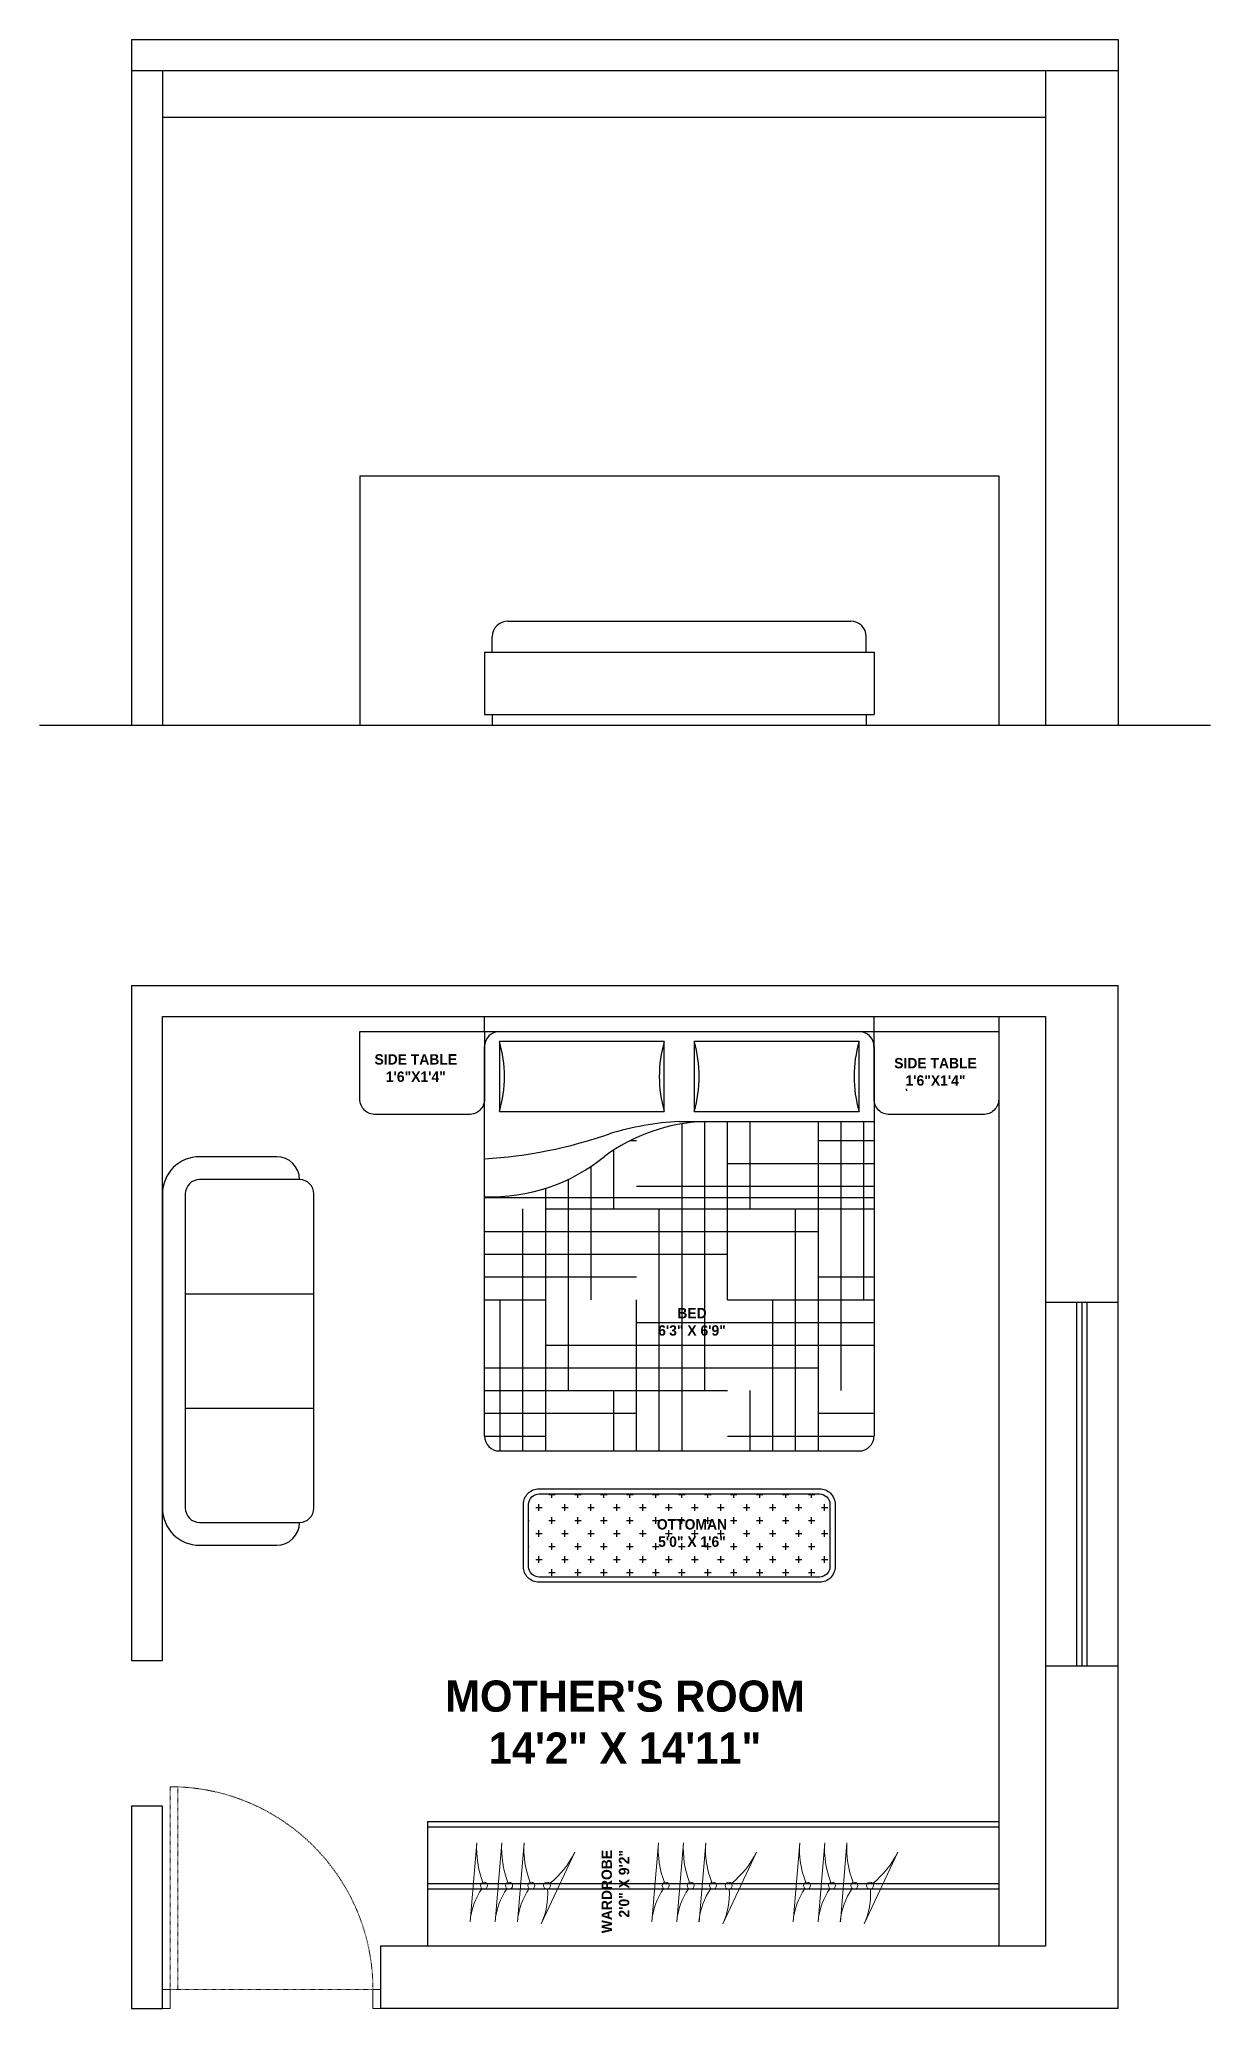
# Model space of a CAD drawing. Header units: inches. Extents: x -2624 to 3682, y -673 to 3670.
# Drawn here: x 2194.4 to 2419.9, y -31.5 to 347.6 of the extents above; entities that cross this region are included whole.
import ezdxf

# ---------------------------------------------------------------- set-up
doc = ezdxf.new("R2010")
doc.units = ezdxf.units.IN
doc.header["$MEASUREMENT"] = 0
for name, pattern in [('AUDIT_D_060311083008-3', [0]), ('DASHED2', [0.375, 0.25, -0.125]), ('HIDDEN', [0.375, 0.25, -0.125])]:
    doc.linetypes.add(name, pattern=pattern)
for name, color, linetype in [('A-DOOR', 251, 'AUDIT_D_060311083008-3'), ('A-Door-Frame', 1, 'Continuous'), ('A-Door-Swing', 8, 'HIDDEN'), ('IEL-HATCH-002', 7, 'Continuous'), ('TEFRİŞ', 11, 'Continuous')]:
    doc.layers.add(name, color=color, linetype=linetype)
doc.layers.add('Furniture', color=251, linetype='Continuous', lineweight=18)
doc.styles.add('HEMI', font='stylu.ttf')
pattern_1 = [(90, (16.9, 0), (-744, 744), [744, -744]), (90, (140.9, 0), (-744, 744), [744, -744]), (90, (264.9, 0), (-744, 744), [744, -744]), (90, (388.9, 0), (-744, 744), [744, -744]), (90, (512.9, 0), (-744, 744), [744, -744]), (90, (636.9, 0), (-744, 744), [744, -744]), (90, (760.9, 0), (-744, 744), [744, -744]), (0, (16.9, 744), (744, -744), [744, -744]), (0, (16.9, 868), (744, -744), [744, -744]), (0, (16.9, 992), (744, -744), [744, -744]), (0, (16.9, 1116), (744, -744), [744, -744]), (0, (16.9, 1240), (744, -744), [744, -744]), (0, (16.9, 1364), (744, -744), [744, -744]), (0, (16.9, 1488), (744, -744), [744, -744])]

msp = doc.modelspace()

# ---------------------------------------------------------------- texts
at = {"color": 177, "lineweight": 5, "true_color": 0x293189, "char_height": 2, "width": 20.6121, "attachment_point": 3, "style": 'HEMI'}
for s, insert, rotation in [('\\pxqc;{\\fStylus BT|b1|i0|c0|p34;SIDE TABLE\\P1\'6"X1\'4"}', (2277.22, 152.28), 0.0094), ('\\pxqc;{\\fStylus BT|b1|i0|c0|p34;SIDE TABLE\\P1\'6"X1\'4"}', (2377.28, 151.55), 0.0094), ('\\pxqc;{\\fStylus BT|b1|i0|c0|p34;BED\\P6\'3" X 6\'9"}', (2330.39, 103.42), 0.0094), ('\\pxqc;{\\fStylus BT|b1|i0|c0|p34;OTTOMAN\\P5\'0" X 1\'6"}', (2330.39, 62.76), 0.0094), ('{\\fStylus BT|b1|i0|c0|p34;WARDROBE\\P2\'0" X 9\'2"}', (2302.67, -0.92), 90.0094)]:
    msp.add_mtext(s, dxfattribs=dict(at, insert=insert, rotation=rotation))
at = {"color": 1, "lineweight": 5, "insert": (2245.46, 31.7), "char_height": 6, "width": 123.4638, "attachment_point": 1, "rotation": 359.9906, "style": 'HEMI'}
msp.add_mtext('\\pxqc;{\\fStylus BT|b1|i0|c0|p34;MOTHER\'S ROOM\\P14\'2" X 14\'11"}', dxfattribs=at)

# ---------------------------------------------------------------- blocks, each defined once
blk = doc.blocks.new('*U23')
at = {"layer": 'A-Door-Frame', "lineweight": 5}
for p, q in [((0, -100), (0, 0)), ((1145, -100), (1145, 0))]:
    blk.add_line(p, q, dxfattribs=at)
for points in [[(0, -100), (40, -100), (40, 0), (0, 0)], [(1145, -100), (1105, -100), (1105, 0), (1145, 0)]]:
    blk.add_lwpolyline(points, dxfattribs=at)
at = {"layer": 'A-Door-Swing', "linetype": 'DASHED2', "lineweight": 5}
blk.add_line((50, 0), (1115, 0), dxfattribs=at)
blk.add_lwpolyline([(40, 0), (40, 1065), (80, 1065), (80, 0)], close=True, dxfattribs=at)
blk.add_arc((40, 0), 1065, 360, 90, dxfattribs=at)
blk = doc.blocks.new('db')
at = {"layer": 'IEL-HATCH-002', "transparency": 33554687}
h = blk.add_hatch(dxfattribs=at)
h.set_pattern_fill('AR-PARQ1', color=253, scale=62)
h.set_pattern_definition(pattern_1)
h.paths.add_polyline_path([(3316.83, 804.31), (3284.13, 804.31, 0.147224), (3264.9, 797.58, -0.185244), (3241.83, 789.83), (3241.83, 743.73, 0.414214), (3244.71, 740.84), (3313.94, 740.84, 0.414214), (3316.83, 743.73)])
h = blk.add_hatch(dxfattribs=at)
h.set_pattern_fill('AR-PARQ1', color=253, scale=62)
h.set_pattern_definition(pattern_1)
h.paths.add_polyline_path([(3316.83, 804.31), (3284.13, 804.31, 0.147224), (3264.9, 797.58, -0.185244), (3241.83, 789.83), (3241.83, 743.73, 0.414214), (3244.71, 740.84), (3313.94, 740.84, 0.414214), (3316.83, 743.73)])
h = blk.add_hatch(dxfattribs=at)
h.set_pattern_fill('HOUND', color=33, scale=70)
h.set_pattern_definition([(0, (16.908, 0), (17.5, 4.375), [70, -35]), (90, (16.908, 0), (-4.375, -17.5), [70, -35])])
h.paths.add_polyline_path([(3316.83, 804.31), (3284.13, 804.31, 0.147224), (3264.9, 797.58, -0.185244), (3241.83, 789.83), (3241.83, 743.73, 0.414214), (3244.71, 740.84), (3313.94, 740.84, 0.414214), (3316.83, 743.73)])
at = {"color": 0, "linetype": 'ByBlock'}
for p, q in [((3241.83, 824.5), (3316.83, 824.5)), ((3241.83, 821.61), (3241.83, 824.5)), ((3316.83, 821.61), (3316.83, 824.5)), ((3241.83, 821.61), (3316.83, 821.61)), ((3244.71, 819.69), (3244.71, 806.23)), ((3276.44, 819.69), (3244.71, 819.69)), ((3276.44, 806.23), (3276.44, 819.69)), ((3313.94, 819.69), (3282.21, 819.69)), ((3282.21, 819.69), (3282.21, 806.23)), ((3313.94, 806.23), (3313.94, 819.69)), ((3241.83, 743.73), (3241.83, 818.73)), ((3316.83, 818.73), (3316.83, 743.73)), ((3244.71, 806.23), (3276.44, 806.23)), ((3279.33, 804.31), (3316.83, 804.31)), ((3282.21, 806.23), (3313.94, 806.23)), ((3313.94, 740.84), (3244.71, 740.84))]:
    blk.add_line(p, q, dxfattribs=at)
for centre, radius, start, end in [((3244.71, 818.73), 2.88, 90, 180), ((3221.63, 812.96), 24.04, 343.7398, 16.2602), ((3299.52, 812.96), 24.04, 163.7398, 196.2602), ((3259.13, 812.96), 24.04, 343.7398, 16.2602), ((3337.02, 812.96), 24.04, 163.7398, 196.2602), ((3313.94, 818.73), 2.88, 0, 90), ((3285.7, 768.99), 35.35, 92.5398, 126.0403), ((3282.65, 746.81), 57.59, 93.3065, 106.9429), ((3236.62, 885.64), 88.69, 273.3665, 289.2534), ((3243.27, 823.78), 33.98, 267.5673, 309.5461), ((3244.71, 743.73), 2.88, 180, 270), ((3313.94, 743.73), 2.88, 270, 0)]:
    blk.add_arc(centre, radius, start, end, dxfattribs=at)
blk = doc.blocks.new('dbs')
for points in [[(3241.83, 821.61), (3241.83, 808.61, -0.414214), (3238.83, 805.61), (3220.83, 805.61, -0.414214), (3217.83, 808.61), (3217.83, 821.61)], [(3340.83, 821.61), (3340.83, 808.61, -0.414214), (3337.83, 805.61), (3319.83, 805.61, -0.414214), (3316.83, 808.61), (3316.83, 821.61)]]:
    blk.add_lwpolyline(points, format="xyb", close=True)
at = {"layer": 'TEFRİŞ', "color": 252, "linetype": 'Continuous', "true_color": 0x939598}
for p, q in [((3322.99, 810.57), (3323.03, 810.44)), ((3322.99, 810.57), (3323.03, 810.44)), ((3323.03, 810.44), (3323.08, 810.31)), ((3323.03, 810.44), (3323.08, 810.31)), ((3323.08, 810.31), (3323.12, 810.17)), ((3323.08, 810.31), (3323.12, 810.17))]:
    blk.add_line(p, q, dxfattribs=at)
blk.add_blockref('db', (0, 0))
blk = doc.blocks.new('rwg')
at = {"layer": 'IEL-HATCH-002', "true_color": 0xe4d6c8, "transparency": 33554687}
h = blk.add_hatch(dxfattribs=at)
h.set_pattern_fill('CROSS', color=254, scale=10)
h.paths.add_polyline_path([(3306.8, 731.61, 0.414214), (3304.8, 733.61), (3250.8, 733.61, 0.414214), (3248.8, 731.61), (3248.8, 719.61, 0.414214), (3250.8, 717.61), (3304.8, 717.61, 0.414214), (3306.8, 719.61)])
for points in [[(3307.8, 731.61), (3307.8, 719.61, -0.414214), (3304.8, 716.61), (3250.8, 716.61, -0.414214), (3247.8, 719.61), (3247.8, 731.61, -0.414214), (3250.8, 734.61), (3304.8, 734.61, -0.414214)], [(3306.8, 731.61), (3306.8, 719.61, -0.414214), (3304.8, 717.61), (3250.8, 717.61, -0.414214), (3248.8, 719.61), (3248.8, 731.61, -0.414214), (3250.8, 733.61), (3304.8, 733.61, -0.414214)]]:
    blk.add_lwpolyline(points, format="xyb", close=True)
blk = doc.blocks.new('46u46 u')
at = {"layer": 'Furniture', "color": 133, "lineweight": -2, "true_color": 0x84cdcc}
for p, q in [((1719223.22, 5855.25), (1719238.43, 5853.97)), ((1719223.22, 5850.43), (1719238.43, 5849.14)), ((1719223.22, 5846.14), (1719238.43, 5844.86)), ((1719222.81, 5841.56), (1719236.62, 5835.07))]:
    blk.add_line(p, q, dxfattribs=at)
for centre in [(1719230.18, 5852.56), (1719230.18, 5847.73), (1719230.18, 5843.45), (1719230.18, 5840.42)]:
    blk.add_circle(centre, 0.673, dxfattribs=at)
for centre, radius, start, end in [((1719222.13, 5842.1), 13.19, 55.3487, 85.2486), ((1719237.35, 5835.38), 18.62, 86.6903, 110.6016), ((1719222.13, 5837.28), 13.19, 55.3487, 85.2486), ((1719222.13, 5833), 13.19, 55.3487, 85.2486), ((1719237.35, 5830.56), 18.62, 86.6903, 110.6016), ((1719237.35, 5826.27), 18.62, 86.6903, 110.6016), ((1719228.44, 5853.49), 13.19, 244.7514, 274.6513), ((1719244.98, 5851.7), 18.62, 219.3984, 243.3097)]:
    blk.add_arc(centre, radius, start, end, dxfattribs=at)
blk = doc.blocks.new('rthjr')
for p, q in [((3335.61, 665.8), (3275.11, 665.8)), ((3294.36, 661.4), (3294.36, 636.65)), ((3316.36, 661.4), (3316.36, 636.65)), ((3267.96, 658.65), (3267.96, 643.8)), ((3342.76, 643.8), (3342.76, 658.65))]:
    blk.add_line(p, q)
blk.add_lwpolyline([(3275.11, 636.65), (3335.61, 636.65, 0.414214), (3338.36, 639.4), (3338.36, 658.65, 0.414214), (3335.61, 661.4), (3275.11, 661.4, 0.414214), (3272.36, 658.65), (3272.36, 639.4, 0.414214)], format="xyb", close=True)
for centre, radius, start, end in [((3275.11, 658.65), 7.15, 90, 180), ((3335.61, 658.65), 7.15, 0, 90), ((3272.36, 643.8), 4.4, 180, 270), ((3338.36, 643.8), 4.4, 270, 0)]:
    blk.add_arc(centre, radius, start, end)

# ---------------------------------------------------------------- linework, layer by layer
at = {"color": 18, "true_color": 0x000000}
for p, q in [((2212.14, 347.65), (2212.14, 215.65)), ((2212.14, 347.65), (2402.14, 347.65)), ((2402.14, 347.65), (2402.14, 215.65)), ((2212.14, 341.65), (2402.14, 341.65)), ((2218.14, 341.65), (2218.14, 215.65)), ((2388.14, 341.65), (2388.14, 215.65)), ((2218.14, 332.65), (2388.14, 332.65)), ((2256.14, 263.65), (2379.14, 263.65)), ((2256.14, 263.65), (2256.14, 215.65)), ((2379.14, 263.65), (2379.14, 215.65)), ((2284.64, 235.65), (2350.64, 235.65)), ((2281.64, 229.65), (2281.64, 232.65)), ((2353.64, 229.65), (2353.64, 232.65)), ((2280.14, 229.65), (2280.14, 217.65)), ((2280.14, 229.65), (2355.14, 229.65)), ((2355.14, 229.65), (2355.14, 217.65)), ((2280.14, 217.65), (2355.14, 217.65)), ((2281.64, 217.65), (2281.64, 215.65)), ((2353.64, 217.65), (2353.64, 215.65)), ((2194.44, 215.65), (2419.94, 215.65)), ((2212.14, 165.52), (2402.14, 165.52)), ((2212.14, 165.52), (2212.14, 35.52)), ((2402.14, -31.48), (2402.14, 165.52)), ((2218.14, 35.52), (2218.14, 159.52)), ((2218.14, 159.52), (2388.14, 159.52)), ((2379.14, 159.52), (2379.14, -19.48)), ((2388.14, 159.52), (2388.14, 104.52)), ((2388.14, 104.52), (2388.14, 34.52)), ((2388.14, 104.52), (2402.14, 104.52)), ((2212.14, 35.52), (2218.14, 35.52)), ((2388.14, 34.52), (2388.14, -19.48)), ((2388.14, 34.52), (2402.14, 34.52)), ((2218.14, 7.52), (2212.14, 7.52)), ((2212.14, 7.52), (2212.14, -31.48)), ((2218.14, -25.48), (2218.14, 7.52)), ((2269.14, 4.52), (2379.14, 4.52)), ((2269.14, 4.52), (2269.14, -19.48)), ((2269.14, 3.52), (2379.14, 3.52)), ((2388.14, -19.48), (2260.14, -19.48)), ((2260.14, -19.48), (2260.14, -31.48)), ((2218.14, -31.48), (2218.14, -25.48)), ((2212.14, -31.48), (2218.14, -31.48)), ((2402.14, -31.48), (2260.14, -31.48))]:
    msp.add_line(p, q, dxfattribs=at)
at = {"color": 143, "true_color": 0x7aafdf}
for p, q in [((2394.14, 104.52), (2394.14, 34.52)), ((2395.14, 104.52), (2395.14, 34.52)), ((2396.14, 104.52), (2396.14, 34.52))]:
    msp.add_line(p, q, dxfattribs=at)
at = {"color": 9, "true_color": 0xc7c8ca}
for p, q in [((2379.14, -7.48), (2269.14, -7.48)), ((2379.14, -8.48), (2269.14, -8.48))]:
    msp.add_line(p, q, dxfattribs=at)
at = {"color": 18, "true_color": 0x000000}
for centre, start, end in [((2284.64, 232.65), 90, 180), ((2350.64, 232.65), 0, 90)]:
    msp.add_arc(centre, 3, start, end, dxfattribs=at)

# ---------------------------------------------------------------- block references
for name, p in [('dbs', (-961.69, -664.97)), ('rwg', (-960.16, -666))]:
    msp.add_blockref(name, p)
at = {"rotation": 90}
msp.add_blockref('rthjr', (2883.93, -3210.23), dxfattribs=at)
at = {"lineweight": 9, "rotation": 90}
for p in [(8132.61, -1719237.97), (8167.58, -1719237.97), (8194.79, -1719237.97)]:
    msp.add_blockref('46u46 u', p, dxfattribs=at)
at = {"layer": 'A-DOOR', "lineweight": 5, "xscale": 0.03666666666666651, "yscale": 0.03666666666666651, "zscale": 0.03666666666666651}
msp.add_blockref('*U23', (2218.14, -27.81), dxfattribs=at)

msp.set_redraw_order([(e.dxf.handle, doc.entitydb.next_handle()) for e in msp.query("TEXT MTEXT ATTDEF DIMENSION ARC_DIMENSION")])  # texts and dimensions are drawn at this point

doc.saveas('drawing.dxf')
